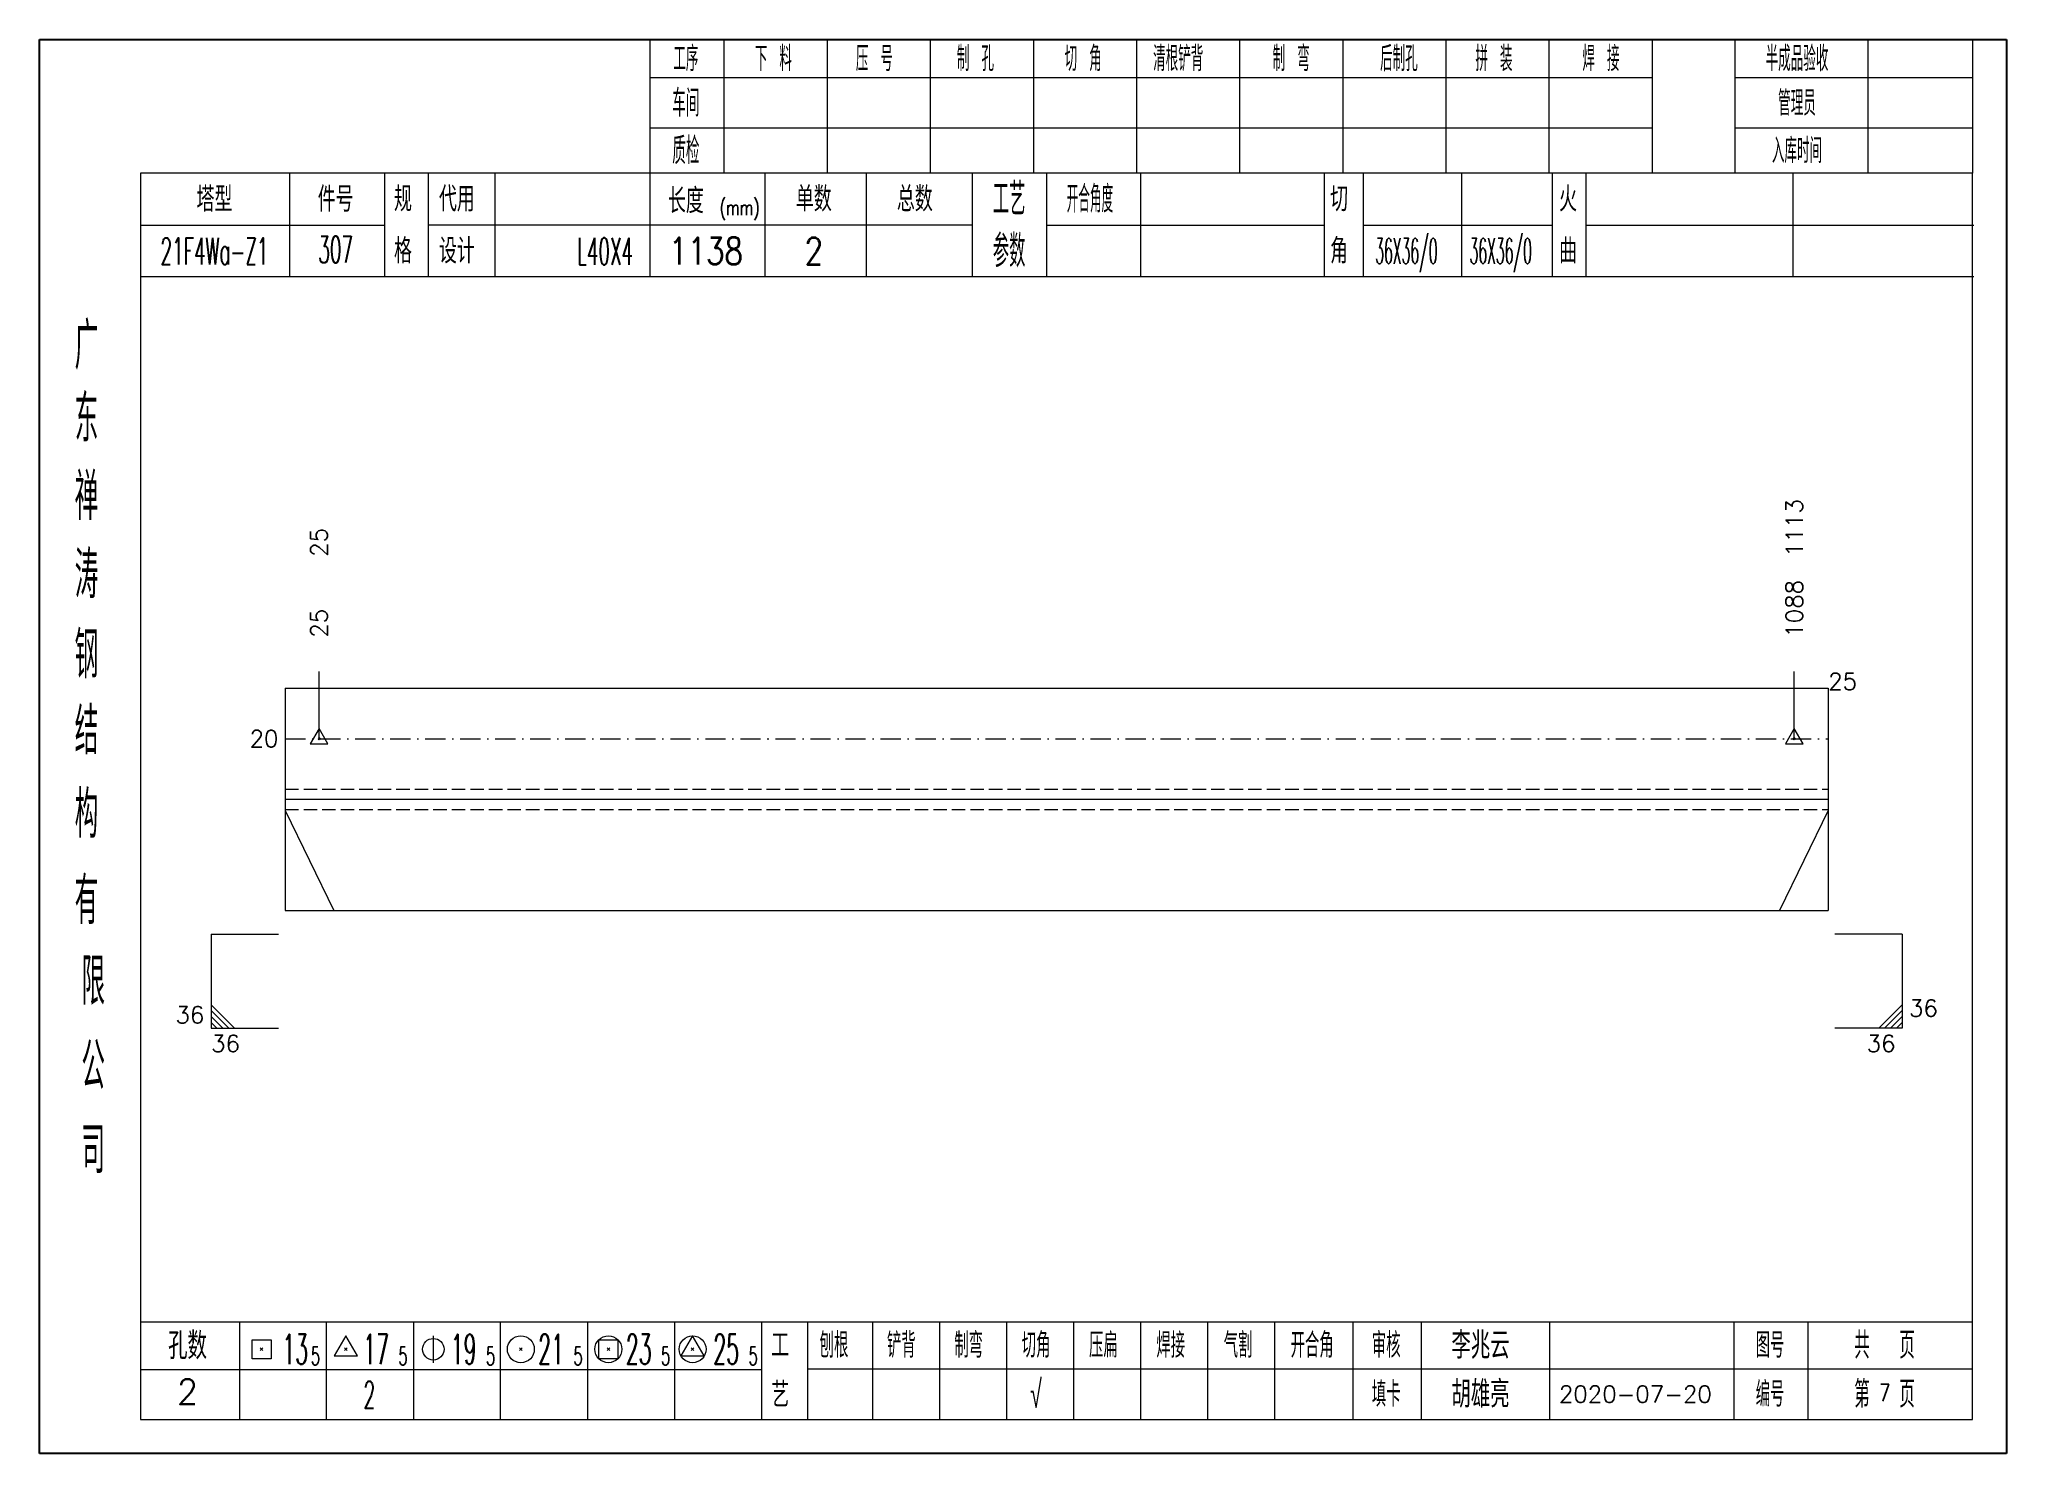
# Model space of a CAD drawing. Extents: x 1310 to 15542, y -76 to 8381.
# Drawn here: x 3389.2 to 3681.3, y 4373.7 to 4583.7 of the extents above; entities that cross this region are included whole.
import ezdxf
from ezdxf.enums import TextEntityAlignment as Align

# ---------------------------------------------------------------- set-up
doc = ezdxf.new("R2010")
doc.units = 0
doc.header["$MEASUREMENT"] = 0
doc.linetypes.add('一点画线', pattern=[5.2, 3, -1, 0.2, -1])
doc.linetypes.add('虚线', pattern=[2.75, 2, -0.75])
doc.layers.get('0').update_dxf_attribs({"linetype": 'CONTINUOUS', "lineweight": 25})
for name, color, linetype, lineweight in [('1', 7, 'CONTINUOUS', 25), ('4', 7, 'CONTINUOUS', 25), ('5', 7, 'CONTINUOUS', 25)]:
    doc.layers.add(name, color=color, linetype=linetype, lineweight=lineweight)
doc.styles.get("Standard").update_dxf_attribs({"font": 'simplex.shx', "width": 0.7, "height": 3, "bigfont": 'gbhzfs.shx'})

msp = doc.modelspace()

# ---------------------------------------------------------------- texts
at = {"color": 7, "linetype": 'Continuous', "lineweight": 13}
for s, p in [('1113', (3649.798, 4506.884)), ('25', (3430.735, 4506.884))]:
    msp.add_text(s, height=2.5, rotation=90, dxfattribs=at).set_placement(p, align=Align.MIDDLE_LEFT)
at = {"color": 8, "linetype": 'Continuous', "lineweight": 9}
for s, p in [('1088', (3649.798, 4494.884)), ('25', (3430.735, 4494.884))]:
    msp.add_text(s, height=2.5, rotation=90, dxfattribs=at).set_placement(p, align=Align.MIDDLE_LEFT)
at = {"color": 7, "linetype": 'Continuous', "lineweight": 13}
msp.add_text('25', height=2.5, dxfattribs=at).set_placement((3654.832, 4488.384), align=Align.MIDDLE_LEFT)
msp.add_text('20', height=2.5, dxfattribs=at).set_placement((3424.702, 4479.884), align=Align.MIDDLE_RIGHT)
msp.add_text('36', height=2.5, dxfattribs=at).set_placement((3666.832, 4437.884), align=Align.BOTTOM_LEFT)
msp.add_text('36', height=2.5, dxfattribs=at).set_placement((3413.702, 4436.884), align=Align.BOTTOM_RIGHT)
msp.add_text('36', height=2.5, dxfattribs=at).set_placement((3414.702, 4435.884), align=Align.TOP_LEFT)
msp.add_text('36', height=2.5, dxfattribs=at).set_placement((3664.832, 4435.884), align=Align.TOP_RIGHT)
at = {"layer": '4', "color": 1, "linetype": 'Continuous', "lineweight": 25}
for s, height, width, p in [('工序', 3.7, 0.7, (3485.202, 4580.841)), ('下 料', 3.7, 0.7, (3498.202, 4580.841)), ('压 号', 3.7, 0.7, (3513.202, 4580.841)), ('制 孔', 3.7, 0.7, (3528.202, 4580.841)), ('切 角', 3.7, 0.7, (3544.202, 4580.841)), ('清根铲背 ', 3.7, 0.7, (3559.202, 4580.841)), (' 制 弯', 3.7, 0.7, (3574.202, 4580.841)), (' 后制孔', 3.7, 0.7, (3590.202, 4580.841)), ('拼 装', 3.7, 0.7, (3605.202, 4580.841)), (' 焊 接', 3.7, 0.7, (3620.202, 4580.841)), ('半成品验收', 3.7, 0.7, (3650.202, 4580.841)), ('车间', 4, 0.7, (3485.202, 4574.241)), ('管理员', 3.7, 0.7, (3650.202, 4574.241)), ('质检', 4, 0.7, (3485.202, 4567.181)), ('入库时间', 3.7, 0.7, (3650.202, 4567.181)), ('(mm)', 2.24, 0.7, (3493.202, 4558.741)), ('工艺', 4.8, 0.7, (3533.202, 4560.001)), ('开合角度', 4, 0.6, (3545.202, 4560.001)), ('307', 4, 0.5, (3433.202, 4552.511)), ('参数', 4.8, 0.7, (3533.202, 4552.291)), ('36X36/0', 3.8, 0.4, (3592.202, 4552.291)), ('36X36/0', 3.8, 0.4, (3606.202, 4552.291)), ('21F4Wa-Z1', 4, 0.5, (3415.202, 4552.261)), ('L40X4', 4, 0.5, (3473.202, 4552.241)), ('1138', 4, 0.8, (3488.202, 4552.291)), ('2', 4, 0.8, (3504.202, 4552.291)), ('广', 6.96, 0.7, (3396.202, 4538.211)), ('东', 6.96, 0.7, (3396.202, 4527.421)), ('禅', 6.96, 0.7, (3396.202, 4515.831)), ('涛', 6.96, 0.7, (3396.202, 4504.231)), ('钢', 6.96, 0.7, (3396.202, 4492.341)), ('结', 6.96, 0.7, (3396.202, 4481.031)), ('构', 6.96, 0.7, (3396.202, 4468.651)), ('有', 6.96, 0.7, (3396.202, 4455.841)), ('限', 6.96, 0.7, (3397.202, 4443.841)), ('公', 6.96, 0.7, (3397.202, 4431.301)), ('司', 6.96, 0.7, (3397.202, 4418.821)), ('13', 4.47, 0.5, (3427.202, 4389.241)), ('17', 4.47, 0.5, (3439.202, 4389.241)), ('19', 4.47, 0.5, (3452.202, 4389.241)), ('21', 4.47, 0.5, (3465.202, 4389.241)), ('23', 4.47, 0.5, (3478.202, 4389.241)), ('25', 4.47, 0.5, (3491.202, 4389.241)), ('刨根', 3.7, 0.8, (3507.202, 4389.841)), ('铲背', 3.7, 0.8, (3517.202, 4389.841)), ('制弯', 3.7, 0.8, (3527.202, 4389.841)), ('切角', 3.7, 0.8, (3537.202, 4389.841)), ('压扁', 3.7, 0.8, (3547.202, 4389.841)), ('焊接', 3.7, 0.8, (3557.202, 4389.841)), ('气割', 3.7, 0.8, (3567.202, 4389.841)), ('开合角', 3.7, 0.8, (3578.202, 4389.841)), ('审核', 3.7, 0.8, (3589.202, 4389.841)), ('图号', 3.7, 0.8, (3646.202, 4389.841)), ('共  页', 4, 0.8, (3663.202, 4389.841)), ('5', 2.68, 0.6, (3430.202, 4388.241)), ('5', 2.68, 0.6, (3443.202, 4388.241)), ('5', 2.68, 0.6, (3456.202, 4388.241)), ('5', 2.68, 0.6, (3469.202, 4388.241)), ('5', 2.68, 0.6, (3482.202, 4388.241)), ('5', 2.68, 0.6, (3495.202, 4388.241)), ('√', 4, 0.6, (3537.202, 4382.571)), ('第  页', 4, 0.8, (3663.202, 4382.571)), ('2', 4, 0.5, (3438.202, 4382.491)), ('填卡', 3.7, 0.8, (3589.202, 4382.571)), ('编号', 3.7, 0.8, (3646.202, 4382.571))]:
    msp.add_text(s, height=height, dxfattribs=dict(at, width=width)).set_placement(p, align=Align.MIDDLE_CENTER)
for s, height, p in [('塔型', 3.7, (3415.202, 4559.971)), ('件号', 3.7, (3433.202, 4559.971)), ('规', 3.7, (3443.202, 4560.001)), ('代用', 3.7, (3451.202, 4560.001)), ('长度', 3.7, (3485.202, 4559.741)), ('单数', 3.7, (3504.202, 4560.001)), ('总数', 3.7, (3519.202, 4560.001)), ('切', 3.7, (3582.202, 4560.001)), ('火', 3.7, (3616.202, 4560.001)), ('格', 3.7, (3443.202, 4552.291)), ('设计', 3.7, (3451.202, 4552.291)), ('角', 3.7, (3582.202, 4552.291)), ('曲', 3.7, (3616.202, 4552.291)), ('孔数', 4, (3411.202, 4389.761)), ('工', 3.7, (3499.202, 4389.841)), ('李兆云', 4, (3603.202, 4389.841)), ('胡雄亮', 4, (3603.202, 4382.571)), ('2', 3.7, (3411.202, 4382.931)), ('艺', 3.7, (3499.202, 4382.491)), ('2020-07-20', 2.5, (3626.202, 4382.571))]:
    msp.add_text(s, height=height, dxfattribs=at).set_placement(p, align=Align.MIDDLE_CENTER)
at = {"layer": '4', "color": 6, "linetype": 'Continuous', "lineweight": 25, "width": 0.8}
msp.add_text('7', height=2.5, dxfattribs=at).set_placement((3663.227, 4382.799), align=Align.MIDDLE_CENTER)

# ---------------------------------------------------------------- blocks, each defined once
blk = doc.blocks.new('孔17.5')
at = {"layer": '5', "color": 7, "linetype": 'Continuous', "lineweight": 13}
for p, q in [((0, 1), (-0.866, -0.5)), ((-0.1, -0.1), (0.1, 0.1)), ((0.1, -0.1), (-0.1, 0.1)), ((0.866, -0.5), (0, 1)), ((-0.866, -0.5), (0.866, -0.5))]:
    blk.add_line(p, q, dxfattribs=at)
blk = doc.blocks.new('CTJGK')
at = {"color": 6, "linetype": 'Continuous'}
for p, q in [((0, 209.97), (292.13, 209.97)), ((0, 0), (0, 209.97)), ((292.13, 209.97), (292.13, 0)), ((292.13, 0), (0, 0))]:
    blk.add_line(p, q, dxfattribs=at)

# ---------------------------------------------------------------- linework, layer by layer
at = {"color": 7, "linetype": 'Continuous', "lineweight": 18}
for p, q in [((3425.702, 4487.384), (3425.702, 4454.384)), ((3425.702, 4487.384), (3654.832, 4487.384)), ((3654.832, 4487.384), (3654.832, 4454.384)), ((3425.702, 4470.884), (3654.832, 4470.884))]:
    msp.add_line(p, q, dxfattribs=at)
at = {"color": 7, "linetype": 'Continuous', "lineweight": 13}
for p, q in [((3430.735, 4479.884), (3430.735, 4489.884)), ((3649.798, 4479.884), (3649.798, 4489.884)), ((3425.702, 4469.234), (3432.95, 4454.384)), ((3654.832, 4469.234), (3647.583, 4454.384)), ((3414.702, 4450.884), (3424.702, 4450.884)), ((3414.702, 4450.884), (3414.702, 4436.884)), ((3665.832, 4450.884), (3655.832, 4450.884)), ((3665.832, 4450.884), (3665.832, 4436.884)), ((3418.202, 4436.884), (3414.702, 4440.384)), ((3662.332, 4436.884), (3665.832, 4440.384)), ((3417.327, 4436.884), (3414.702, 4439.509)), ((3416.452, 4436.884), (3414.702, 4438.634)), ((3415.577, 4436.884), (3414.702, 4437.759)), ((3663.207, 4436.884), (3665.832, 4439.509)), ((3664.082, 4436.884), (3665.832, 4438.634)), ((3664.957, 4436.884), (3665.832, 4437.759)), ((3414.702, 4436.884), (3424.702, 4436.884)), ((3665.832, 4436.884), (3655.832, 4436.884))]:
    msp.add_line(p, q, dxfattribs=at)
at = {"color": 3, "linetype": '一点画线', "lineweight": 13}
msp.add_line((3425.702, 4479.884), (3654.832, 4479.884), dxfattribs=at)
at = {"color": 1, "linetype": '虚线', "lineweight": 18}
for p, q in [((3425.702, 4472.384), (3654.832, 4472.384)), ((3425.702, 4469.384), (3654.832, 4469.384))]:
    msp.add_line(p, q, dxfattribs=at)
at = {"layer": '1', "color": 7, "linetype": 'Continuous', "lineweight": 18}
msp.add_line((3425.702, 4454.384), (3654.832, 4454.384), dxfattribs=at)
at = {"layer": '4', "color": 1, "linetype": 'Continuous', "lineweight": 18}
for p, q in [((3389.202, 4583.711), (3389.202, 4373.741)), ((3681.332, 4583.711), (3389.202, 4583.711)), ((3479.832, 4583.711), (3479.832, 4563.871)), ((3490.862, 4583.711), (3490.862, 4563.851)), ((3506.172, 4583.711), (3506.172, 4563.851)), ((3521.492, 4583.711), (3521.492, 4563.851)), ((3536.802, 4583.711), (3536.802, 4563.851)), ((3552.112, 4583.711), (3552.112, 4563.851)), ((3567.422, 4583.711), (3567.422, 4563.851)), ((3582.742, 4583.711), (3582.742, 4563.851)), ((3598.052, 4583.711), (3598.052, 4563.851)), ((3613.362, 4583.711), (3613.362, 4563.851)), ((3628.672, 4583.711), (3628.672, 4563.871)), ((3628.672, 4583.711), (3628.672, 4563.851)), ((3640.952, 4583.711), (3640.952, 4563.851)), ((3660.702, 4583.711), (3660.702, 4563.851)), ((3676.282, 4583.711), (3676.282, 4563.851)), ((3681.332, 4553.911), (3681.332, 4583.711)), ((3628.672, 4577.981), (3479.832, 4577.981)), ((3676.282, 4577.981), (3640.952, 4577.981)), ((3628.672, 4570.501), (3479.832, 4570.501)), ((3676.282, 4570.501), (3640.952, 4570.501)), ((3404.212, 4563.851), (3404.212, 4378.791)), ((3676.282, 4563.851), (3404.212, 4563.851)), ((3426.332, 4563.861), (3426.332, 4548.441)), ((3440.482, 4548.441), (3440.482, 4563.851)), ((3446.982, 4548.441), (3446.982, 4563.851)), ((3456.852, 4563.851), (3456.852, 4548.441)), ((3479.832, 4563.871), (3479.832, 4548.441)), ((3496.952, 4563.851), (3496.952, 4548.441)), ((3512.002, 4563.851), (3512.002, 4548.441)), ((3527.702, 4563.851), (3527.702, 4548.441)), ((3538.762, 4563.851), (3538.762, 4548.441)), ((3552.712, 4563.851), (3552.712, 4548.441)), ((3580.012, 4563.851), (3580.012, 4548.441)), ((3585.772, 4563.851), (3585.772, 4548.441)), ((3600.392, 4563.851), (3600.392, 4548.441)), ((3613.852, 4563.851), (3613.852, 4548.441)), ((3618.842, 4563.851), (3618.842, 4548.441)), ((3649.582, 4563.851), (3649.582, 4548.441)), ((3676.282, 4378.791), (3676.282, 4563.851)), ((3440.482, 4556.091), (3404.212, 4556.091)), ((3527.702, 4556.141), (3446.982, 4556.141)), ((3538.762, 4556.141), (3580.012, 4556.141)), ((3585.772, 4556.141), (3613.852, 4556.141)), ((3618.842, 4556.141), (3676.462, 4556.141)), ((3681.332, 4373.741), (3681.332, 4553.911)), ((3676.462, 4548.441), (3404.212, 4548.441)), ((3404.212, 4393.321), (3676.282, 4393.321)), ((3418.902, 4393.321), (3418.902, 4378.791)), ((3431.832, 4378.791), (3431.832, 4393.321)), ((3444.762, 4393.321), (3444.762, 4378.791)), ((3457.682, 4378.791), (3457.682, 4393.321)), ((3470.612, 4393.321), (3470.612, 4378.791)), ((3483.542, 4378.791), (3483.542, 4393.321)), ((3496.462, 4378.791), (3496.462, 4393.321)), ((3503.332, 4378.791), (3503.332, 4393.321)), ((3512.992, 4378.791), (3512.992, 4393.321)), ((3522.932, 4378.791), (3522.932, 4393.321)), ((3532.872, 4378.791), (3532.872, 4393.321)), ((3542.822, 4378.791), (3542.822, 4393.321)), ((3552.762, 4378.791), (3552.762, 4393.321)), ((3562.702, 4378.791), (3562.702, 4393.321)), ((3572.652, 4378.791), (3572.652, 4393.321)), ((3584.292, 4378.791), (3584.292, 4393.321)), ((3594.442, 4378.791), (3594.442, 4393.321)), ((3613.502, 4378.791), (3613.502, 4393.321)), ((3640.882, 4378.791), (3640.882, 4393.321)), ((3651.842, 4378.791), (3651.842, 4393.321)), ((3496.462, 4386.191), (3404.212, 4386.191)), ((3503.292, 4386.351), (3676.282, 4386.351)), ((3404.212, 4378.791), (3676.282, 4378.791)), ((3389.202, 4373.741), (3681.332, 4373.741))]:
    msp.add_line(p, q, dxfattribs=at)
at = {"layer": '4', "color": 7, "linetype": 'Continuous', "lineweight": 13}
for p, q in [((3434.702, 4391.241), (3432.97, 4388.241)), ((3436.434, 4388.241), (3434.702, 4391.241)), ((3447.702, 4391.241), (3447.702, 4387.241)), ((3486.202, 4391.241), (3484.47, 4388.241)), ((3487.934, 4388.241), (3486.202, 4391.241)), ((3420.788, 4387.827), (3420.788, 4390.655)), ((3420.788, 4390.655), (3423.616, 4390.655)), ((3423.616, 4387.827), (3420.788, 4387.827)), ((3422.002, 4389.041), (3422.402, 4389.441)), ((3422.402, 4389.041), (3422.002, 4389.441)), ((3423.616, 4390.655), (3423.616, 4387.827)), ((3432.97, 4388.241), (3436.434, 4388.241)), ((3434.502, 4389.041), (3434.902, 4389.441)), ((3434.902, 4389.041), (3434.502, 4389.441)), ((3460.502, 4389.041), (3460.902, 4389.441)), ((3460.902, 4389.041), (3460.502, 4389.441)), ((3472.288, 4387.827), (3472.288, 4390.655)), ((3472.288, 4390.655), (3475.116, 4390.655)), ((3475.116, 4387.827), (3472.288, 4387.827)), ((3473.502, 4389.041), (3473.902, 4389.441)), ((3473.902, 4389.041), (3473.502, 4389.441)), ((3475.116, 4390.655), (3475.116, 4387.827)), ((3484.47, 4388.241), (3487.934, 4388.241)), ((3486.002, 4389.041), (3486.402, 4389.441)), ((3486.402, 4389.041), (3486.002, 4389.441))]:
    msp.add_line(p, q, dxfattribs=at)
for centre, radius in [((3447.702, 4389.241), 1.6), ((3460.702, 4389.241), 2), ((3473.702, 4389.241), 2), ((3486.202, 4389.241), 2)]:
    msp.add_circle(centre, radius, dxfattribs=at)

# ---------------------------------------------------------------- block references
at = {"color": 0, "linetype": 'Continuous'}
msp.add_blockref('CTJGK', (3389.202, 4373.741), dxfattribs=at)
at = {"color": 8, "linetype": 'Continuous', "lineweight": 9, "xscale": 1.5, "yscale": 1.5, "zscale": 1.5}
for p in [(3430.735, 4479.884), (3649.798, 4479.884)]:
    msp.add_blockref('孔17.5', p, dxfattribs=at)

msp.set_redraw_order([(e.dxf.handle, doc.entitydb.next_handle()) for e in msp.query("TEXT MTEXT ATTDEF DIMENSION ARC_DIMENSION")])  # texts and dimensions are drawn at this point

doc.saveas('drawing.dxf')
